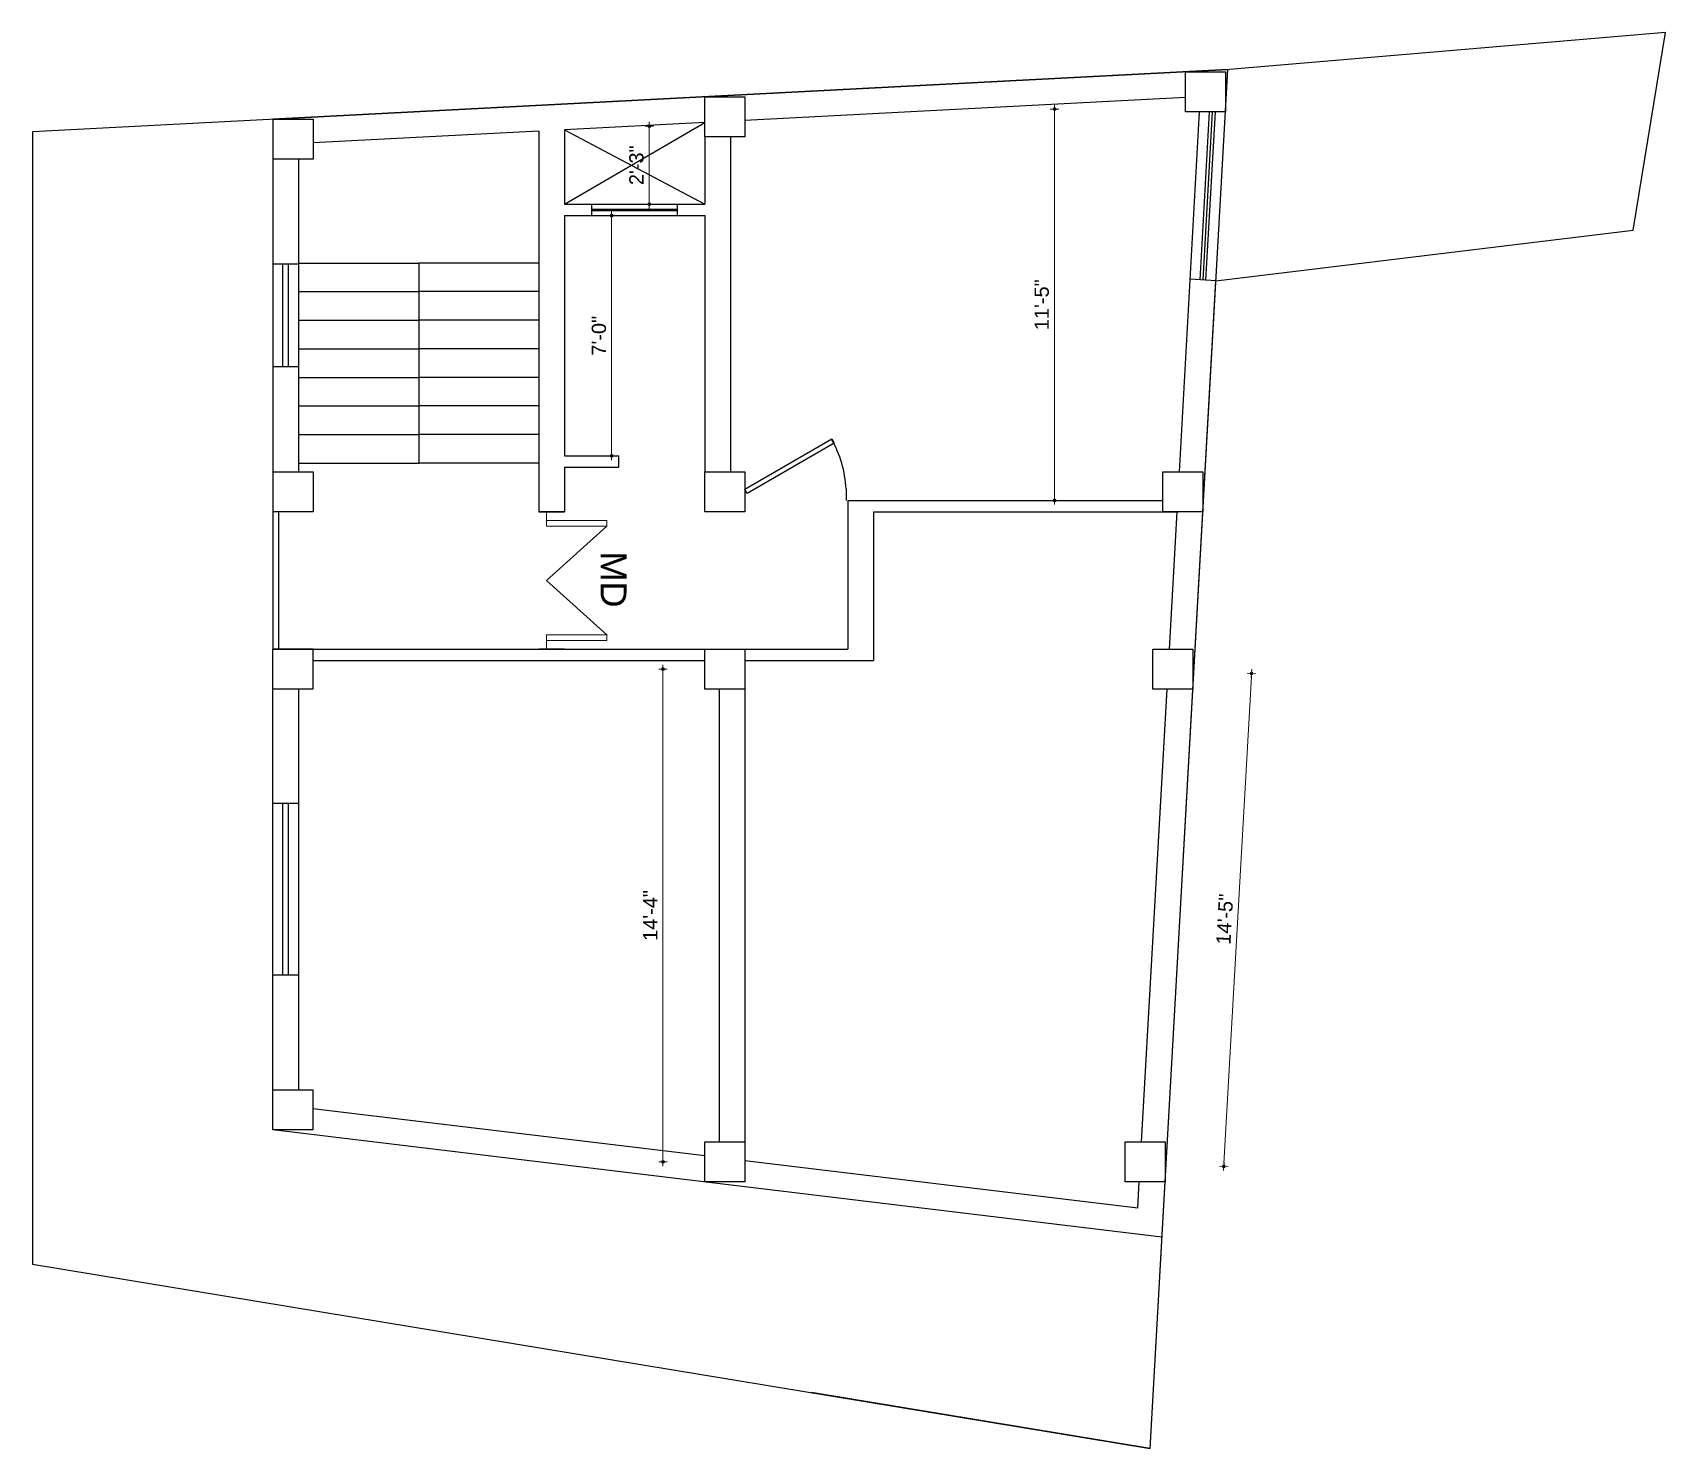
# Model space of a CAD drawing. Header units: inches. Extents: x 21707 to 1971361, y -855114 to -7342.
# Drawn here: x 28802 to 29373, y -18243 to -17748 of the extents above; entities that cross this region are included whole.
import ezdxf
from ezdxf.enums import TextEntityAlignment as Align

# ---------------------------------------------------------------- set-up
doc = ezdxf.new("R2010")
doc.units = ezdxf.units.IN
doc.header["$LTSCALE"] = 0.5
doc.header["$MEASUREMENT"] = 0
doc.header["$PDMODE"] = 66
for name, color, linetype, lineweight in [('ELEVATION', 85, 'Continuous', 9), ('hatch', 9, 'Continuous', 0), ('Toilet', 7, 'Continuous', 25)]:
    doc.layers.add(name, color=color, linetype=linetype, lineweight=lineweight)
doc.styles.get("Standard").update_dxf_attribs({"font": 'arial.ttf'})
doc.dimstyles.new('S8', dxfattribs={"dimtxt": 5, "dimasz": 1, "dimexe": 6, "dimexo": 18, "dimgap": 1.9375, "dimtad": 1, "dimdec": 0, "dimzin": 3, "dimdsep": 46, "dimlunit": 4, "dimtxsty": 'Standard', "dimblk": 'dot 2', "dimcen": 12, "dimse1": 1, "dimse2": 1, "dimclrd": 1, "dimclre": 1, "dimclrt": 256, "dimadec": 0, "dimazin": 0, "dimtfac": 0.75, "dimtdec": 0, "dimtix": 1, "dimtmove": 1, "dimatfit": 3, "dimldrblk": 'DOT', "dimfxl": 1, "dimtolj": 1, "dimtzin": 0, "dimlwd": 9, "dimlwe": 9, "dimarcsym": 0})

msp = doc.modelspace()

# ---------------------------------------------------------------- texts
msp.add_text('MD', height=9.03, rotation=270).set_placement((29005.6, -17938.78), align=Align.MIDDLE_CENTER)

# ---------------------------------------------------------------- blocks, each defined once
blk = doc.blocks.new('dot1')
at = {"layer": 'hatch'}
h = blk.add_hatch(color=256, dxfattribs=at)
edge = h.paths.add_edge_path()
edge.add_arc((0, 0), 1, 0, 360)
for p, q in [((3, 0), (-3, 0)), ((0, 3), (0, -3))]:
    blk.add_line(p, q, dxfattribs=at)
blk.add_circle((0, 0), 1, dxfattribs=at)
blk = doc.blocks.new('dot 2')
at = {"layer": 'hatch', "xscale": 0.5, "yscale": 0.5, "zscale": 0.5}
blk.add_blockref('dot1', (0, 0), dxfattribs=at)
blk = doc.blocks.new('*D961')
at = {"layer": 'Defpoints', "color": 0, "transparency": 16777216}
for p in [(29128.49, -17774.25), (29131.13, -17911.1), (29159.8, -17911.1)]:
    blk.add_point(p, dxfattribs=at)
at = {"layer": 'Toilet', "color": 1, "lineweight": 9, "transparency": 16777216}
blk.add_line((29159.8, -17775.25), (29159.8, -17910.1), dxfattribs=at)
for p, rotation in [((29159.8, -17774.25), 90), ((29159.8, -17911.1), 270)]:
    blk.add_blockref('dot 2', p, dxfattribs=dict(at, rotation=rotation))
at = {"layer": 'Toilet', "transparency": 16777216, "insert": (29155.31, -17842.68), "char_height": 5, "attachment_point": 5, "rotation": 90}
blk.add_mtext('\\A1;11\'-5"', dxfattribs=at)
blk = doc.blocks.new('_Dot')
at = {"color": 0, "linetype": 'ByBlock', "lineweight": -2}
blk.add_line((-0.5, 0), (-1, 0), dxfattribs=at)
at = {"color": 0, "linetype": 'ByBlock', "const_width": 0.5}
blk.add_lwpolyline([(-0.25, 0, 1), (0.25, 0, 1)], format="xyb", close=True, dxfattribs=at)
blk = doc.blocks.new('*D962')
at = {"layer": 'Defpoints', "color": 0, "transparency": 16777216}
for p in [(29201.15, -17970.1), (29191.43, -18142.46), (29218.95, -18144.01)]:
    blk.add_point(p, dxfattribs=at)
at = {"layer": 'Toilet', "color": 1, "lineweight": 9, "transparency": 16777216}
blk.add_line((29228.6, -17972.65), (29219, -18143.01), dxfattribs=at)
for p, rotation in [((29228.66, -17971.66), 86.7745133990435), ((29218.95, -18144.01), 266.7745133990435)]:
    blk.add_blockref('dot 2', p, dxfattribs=dict(at, rotation=rotation))
at = {"layer": 'Toilet', "transparency": 16777216, "insert": (29219.32, -18057.58), "char_height": 5, "attachment_point": 5, "rotation": 86.7745}
blk.add_mtext('\\A1;14\'-5"', dxfattribs=at)
blk = doc.blocks.new('*D964')
at = {"layer": 'Defpoints', "color": 0, "transparency": 16777216}
for p in [(29012.96, -17780.26), (29012.96, -17807.53), (29018.09, -17807.53)]:
    blk.add_point(p, dxfattribs=at)
at = {"layer": 'Toilet', "color": 1, "lineweight": 9, "transparency": 16777216}
blk.add_line((29018.09, -17781.26), (29018.09, -17806.53), dxfattribs=at)
for p, rotation in [((29018.09, -17780.26), 90), ((29018.09, -17807.53), 270)]:
    blk.add_blockref('dot 2', p, dxfattribs=dict(at, rotation=rotation))
at = {"layer": 'Toilet', "transparency": 16777216, "insert": (29013.6, -17793.9), "char_height": 5, "attachment_point": 5, "rotation": 90}
blk.add_mtext('\\A1;2\'-3"', dxfattribs=at)
blk = doc.blocks.new('*U1006')
for p, q in [((0, 0), (0, -100)), ((900, 2), (900, -100))]:
    blk.add_line(p, q)
blk.add_lwpolyline([(0, 0), (772, 446), (794, 408), (22, -38)], close=True)
blk.add_arc((-123, -57), 1025, 3.2961, 29.2894)

# ---------------------------------------------------------------- dimensions: what is measured, and where the dimension line sits
at = {"layer": 'Toilet'}
for base, p1, p2, picture, middle in [((29159.8, -17911.1), (29128.49, -17774.25), (29131.13, -17911.1), '*D961', (29155.31, -17842.68)), ((29018.09, -17807.53), (29012.96, -17780.26), (29012.96, -17807.53), '*D964', (29013.6, -17793.9))]:
    dim = msp.add_linear_dim(base=base, p1=p1, p2=p2, angle=90, dimstyle='S8', override={"dimfxl": 2, "dimfxlon": 1, "dimarcsym": 1}, dxfattribs=at)
    dim.commit()
    dim.dimension.update_dxf_attribs({"geometry": picture, "text_midpoint": middle})
for base, p1, p2 in [((29004.91, -17811.53), (28988.46, -17895.53), (28988.46, -17811.53)), ((29022.87, -17970.1), (29044.46, -18142.46), (29044.46, -17970.1))]:
    msp.add_linear_dim(base=base, p1=p1, p2=p2, angle=90, dimstyle='S8', override={"dimfxl": 2, "dimfxlon": 1, "dimarcsym": 1}, dxfattribs=at).render()
dim = msp.add_aligned_dim(p1=(29201.15, -17970.1), p2=(29191.43, -18142.46), distance=27.56, dimstyle='S8', override={"dimfxl": 2, "dimfxlon": 1, "dimarcsym": 1}, dxfattribs=at)
dim.commit()
dim.dimension.update_dxf_attribs({"geometry": '*D962', "text_midpoint": (29219.32, -18057.58)})

# ---------------------------------------------------------------- linework, layer by layer
at = {"layer": 'ELEVATION', "color": 146, "ltscale": 0.25, "true_color": 0x105689}
for p, q in [((28982.18, -17915.1), (28982.18, -17918.1)), ((28982.18, -17918.1), (29003.18, -17918.1)), ((28982.18, -17920.1), (28982.18, -17918.1)), ((29003.18, -17920.1), (28982.18, -17920.1)), ((29003.18, -17920.1), (28982.18, -17939.1)), ((29003.18, -17918.1), (29003.18, -17920.1)), ((29003.18, -17958.1), (28982.18, -17939.1)), ((29003.18, -17958.1), (28982.18, -17958.1)), ((28982.18, -17958.1), (28982.18, -17960.1)), ((28982.18, -17963.1), (28982.18, -17960.1)), ((28982.18, -17960.1), (29003.18, -17960.1)), ((29003.18, -17958.1), (29003.18, -17960.1))]:
    msp.add_line(p, q, dxfattribs=at)
at = {"layer": 'Toilet'}
for p, q in [((28886.46, -17777.82), (29220.36, -17760.47)), ((29196.58, -18182.39), (29220.36, -17760.47)), ((29205.53, -17770.25), (29051.46, -17778.26)), ((29203.42, -17901.1), (29210.51, -17775.24)), ((29210.36, -17777.82), (29210.51, -17775.24)), ((29210.36, -17777.82), (29210.51, -17775.24)), ((29210.7, -17833.98), (29214.01, -17775.24)), ((29211.7, -17834.04), (29215.02, -17775.24)), ((29212.7, -17834.09), (29216.02, -17775.24)), ((28886.46, -17777.82), (28886.46, -17963.1)), ((28979.46, -17782), (28900.53, -17786.1)), ((28979.46, -17782), (28979.46, -17915.1)), ((29037.46, -17778.99), (28988.46, -17781.53)), ((28988.46, -17807.53), (29037.46, -17778.99)), ((28988.46, -17781.53), (28988.46, -17807.53)), ((28988.46, -17781.53), (28988.46, -17807.53)), ((28988.46, -17781.53), (29037.46, -17807.53)), ((29037.46, -17783.97), (29037.46, -17807.53)), ((29046.46, -17783.97), (29046.46, -17901.1)), ((28895.46, -17791.82), (28895.46, -17901.1)), ((28895.46, -17791.82), (28895.46, -17901.1)), ((28988.46, -17807.53), (29037.46, -17807.53)), ((28988.46, -17811.53), (29037.46, -17811.53)), ((28988.46, -17811.53), (28988.46, -17895.53)), ((28997.96, -17811.53), (28997.96, -17807.53)), ((28997.96, -17809.28), (29027.96, -17809.28)), ((28997.96, -17809.78), (29027.96, -17809.78)), ((29027.96, -17811.53), (29027.96, -17807.53)), ((29037.46, -17811.53), (29037.46, -17901.1)), ((28895.46, -17828.46), (28886.46, -17828.46)), ((28889.96, -17864.46), (28889.96, -17828.46)), ((28891.96, -17864.46), (28891.96, -17828.46)), ((28895.46, -17828.1), (28937.46, -17828.1)), ((28895.46, -17828.1), (28937.46, -17828.1)), ((28937.46, -17828.1), (28937.46, -17898.1)), ((28979.46, -17828.1), (28937.46, -17828.1)), ((28979.46, -17828.1), (28937.46, -17828.1)), ((29216.2, -17834.29), (29207.21, -17833.78)), ((28895.46, -17838.1), (28937.46, -17838.1)), ((28895.46, -17838.1), (28937.46, -17838.1)), ((28979.46, -17838.1), (28937.46, -17838.1)), ((28979.46, -17838.1), (28937.46, -17838.1)), ((28895.46, -17848.1), (28937.46, -17848.1)), ((28895.46, -17848.1), (28937.46, -17848.1)), ((28979.46, -17848.1), (28937.46, -17848.1)), ((28979.46, -17848.1), (28937.46, -17848.1)), ((28895.46, -17858.1), (28937.46, -17858.1)), ((28895.46, -17858.1), (28937.46, -17858.1)), ((28979.46, -17858.1), (28937.46, -17858.1)), ((28979.46, -17858.1), (28937.46, -17858.1)), ((28895.46, -17864.46), (28886.46, -17864.46)), ((28895.46, -17868.1), (28937.46, -17868.1)), ((28895.46, -17868.1), (28937.46, -17868.1)), ((28979.46, -17868.1), (28937.46, -17868.1)), ((28979.46, -17868.1), (28937.46, -17868.1)), ((28895.46, -17878.1), (28937.46, -17878.1)), ((28895.46, -17878.1), (28937.46, -17878.1)), ((28979.46, -17878.1), (28937.46, -17878.1)), ((28979.46, -17878.1), (28937.46, -17878.1)), ((28895.46, -17888.1), (28937.46, -17888.1)), ((28895.46, -17888.1), (28937.46, -17888.1)), ((28979.46, -17888.1), (28937.46, -17888.1)), ((28979.46, -17888.1), (28937.46, -17888.1)), ((28988.46, -17895.53), (29007.46, -17895.53)), ((29007.46, -17899.53), (29007.46, -17895.53)), ((28895.46, -17898.1), (28937.46, -17898.1)), ((28895.46, -17898.1), (28937.46, -17898.1)), ((28979.46, -17898.1), (28937.46, -17898.1)), ((28979.46, -17898.1), (28937.46, -17898.1)), ((28988.46, -17899.53), (28988.46, -17915.1)), ((28988.46, -17899.53), (29007.46, -17899.53)), ((29087.46, -17911.1), (29087.46, -17963.1)), ((29087.46, -17911.1), (29197.64, -17911.1)), ((28888.46, -17915.1), (28888.46, -17963.1)), ((28979.46, -17915.1), (28988.46, -17915.1)), ((28988.46, -17915.1), (28979.46, -17915.1)), ((29096.46, -17915.1), (29096.46, -17967.1)), ((29096.46, -17915.1), (29203.05, -17915.1)), ((29199.92, -17963.1), (29202.63, -17915.1)), ((28900.53, -17963.1), (28886.46, -17963.1)), ((28886.46, -18117.24), (28886.46, -17963.1)), ((28900.53, -17963.1), (29037.46, -17963.1)), ((28988.46, -17963.1), (28979.46, -17963.1)), ((28988.46, -17963.1), (28979.46, -17963.1)), ((29051.46, -17963.1), (29051.46, -18142.08)), ((29051.46, -17963.1), (29087.46, -17963.1)), ((29194.15, -17963.1), (29194.91, -17963.1)), ((28900.53, -17967.1), (29037.46, -17967.1)), ((29051.46, -17967.1), (29096.46, -17967.1)), ((28895.46, -17977.1), (28895.46, -18117.24)), ((28895.46, -17977.1), (28895.46, -18117.24)), ((29042.46, -17977.1), (29042.46, -18135.46)), ((29190.21, -18135.46), (29199.13, -17977.1)), ((28895.46, -18017.17), (28886.46, -18017.17)), ((28889.96, -18077.17), (28889.96, -18017.17)), ((28891.96, -18077.17), (28891.96, -18017.17)), ((28895.46, -18077.17), (28886.46, -18077.17)), ((29037.46, -18140.39), (28900.46, -18123.86)), ((29197.35, -18168.75), (28886.46, -18131.24)), ((29188.9, -18158.67), (29051.46, -18142.08)), ((29188.9, -18158.67), (29189.42, -18149.46)), ((29193.18, -18242.64), (29074.78, -18223.11))]:
    msp.add_line(p, q, dxfattribs=at)
for points in [[(29216.2, -17834.29), (29362.13, -17816.63), (29373.35, -17747.53), (29220.9, -17760.44), (28802.46, -17782.19), (28802.46, -18178.19), (29193.18, -18242.64)], [(29205.53, -17761.24), (29219.53, -17761.24), (29219.53, -17775.24), (29205.53, -17775.24)], [(29037.46, -17769.97), (29051.46, -17769.97), (29051.46, -17783.97), (29037.46, -17783.97)], [(28886.53, -17777.82), (28900.53, -17777.82), (28900.53, -17791.82), (28886.53, -17791.82)], [(28886.53, -17901.1), (28900.53, -17901.1), (28900.53, -17915.1), (28886.53, -17915.1)], [(29037.46, -17901.1), (29051.46, -17901.1), (29051.46, -17915.1), (29037.46, -17915.1)], [(29197.64, -17901.1), (29211.64, -17901.1), (29211.64, -17915.1), (29197.64, -17915.1)], [(28886.46, -17963.1), (28900.46, -17963.1), (28900.46, -17977.1), (28886.46, -17977.1)], [(29037.46, -17963.1), (29051.46, -17963.1), (29051.46, -17977.1), (29037.46, -17977.1)], [(29194.15, -17963.1), (29208.15, -17963.1), (29208.15, -17977.1), (29194.15, -17977.1)], [(28886.46, -18117.24), (28900.46, -18117.24), (28900.46, -18131.24), (28886.46, -18131.24)], [(29037.46, -18135.46), (29051.46, -18135.46), (29051.46, -18149.46), (29037.46, -18149.46)], [(29184.43, -18135.46), (29198.43, -18135.46), (29198.43, -18149.46), (29184.43, -18149.46)]]:
    msp.add_lwpolyline(points, close=True, dxfattribs=at)
msp.add_lwpolyline([(29196.58, -18182.39), (29220.36, -17760.47), (28886.46, -17777.82)], dxfattribs=at)

# ---------------------------------------------------------------- block references
at = {"xscale": 0.03937007874015748, "yscale": 0.03937007874015748, "zscale": 0.03937007874015748}
msp.add_blockref('*U1006', (29051.46, -17907.17), dxfattribs=at)

msp.set_redraw_order([(e.dxf.handle, doc.entitydb.next_handle()) for e in msp.query("TEXT MTEXT ATTDEF DIMENSION ARC_DIMENSION")])  # texts and dimensions are drawn at this point

doc.saveas('drawing.dxf')
